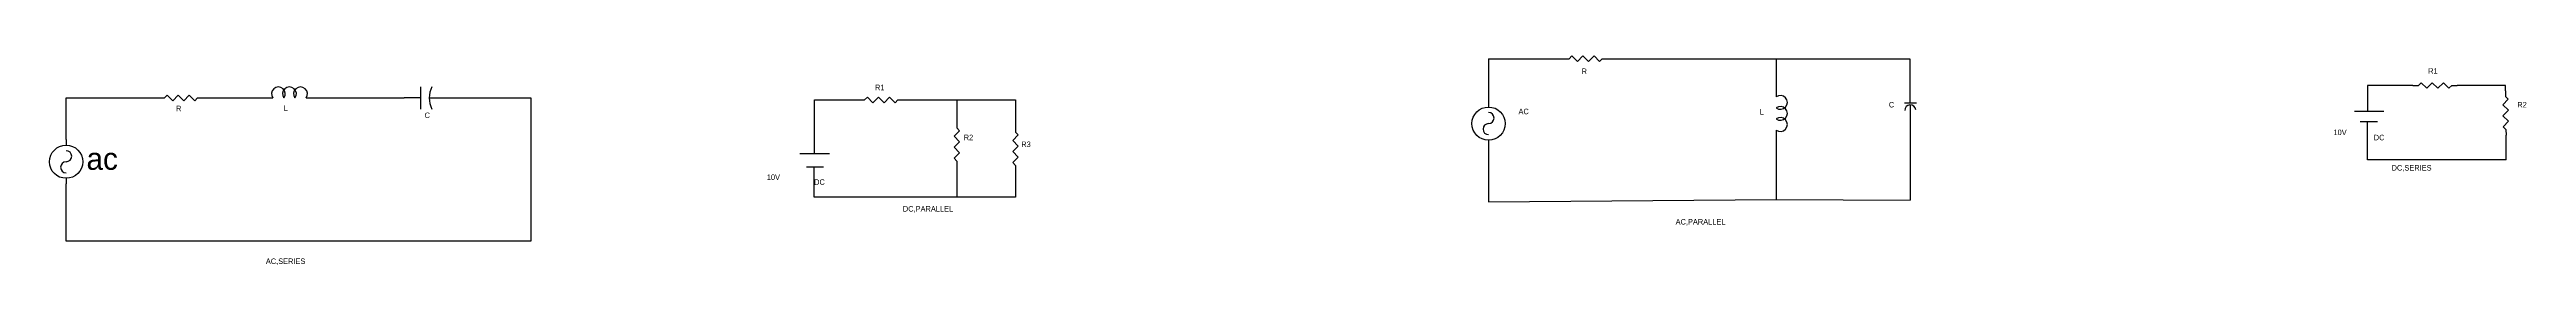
# Model space of a CAD drawing. Header units: inches. Extents: x 22.3 to 44.7, y 10.6 to 12.5.
import ezdxf

# ---------------------------------------------------------------- set-up
doc = ezdxf.new("R2010")
doc.units = ezdxf.units.IN
doc.header["$MEASUREMENT"] = 0

# ---------------------------------------------------------------- blocks, each defined once
blk = doc.blocks.new('Resistor')
at = {"color": 7}
blk.add_lwpolyline([(0, 0), (0.05, 0), (0.075, 0.025), (0.125, -0.025), (0.175, 0.025), (0.225, -0.025), (0.275, 0.025), (0.325, -0.025), (0.35, 0), (0.4, 0)], dxfattribs=at)
blk = doc.blocks.new('Generator - AC')
at = {"color": 7}
for p, q in [((0, 0), (0.05, 0)), ((0.35, 0), (0.4, 0))]:
    blk.add_line(p, q, dxfattribs=at)
blk.add_circle((0.2, 0), 0.15, dxfattribs=at)
for centre, start, end in [((0.15, 0), 0, 180), ((0.25, 0), 180, 0)]:
    blk.add_arc(centre, 0.05, start, end, dxfattribs=at)
blk = doc.blocks.new('Inductor')
at = {"color": 7}
for p, q in [((0, 0), (0.05, 0)), ((0.35, 0), (0.4, 0))]:
    blk.add_line(p, q, dxfattribs=at)
for centre in [(0.1, 0.0375), (0.2, 0.0375), (0.3, 0.0375)]:
    blk.add_arc(centre, 0.0625, 323.1301, 216.8699, dxfattribs=at)
blk = doc.blocks.new('Capacitor')
at = {"color": 7}
for p, q in [((0.15, 0), (0, 0)), ((0.15, -0.1), (0.15, 0.1)), ((0.225, 0), (0.4, 0))]:
    blk.add_line(p, q, dxfattribs=at)
blk.add_arc((0.4375, 0), 0.2125, 151.9275, 208.0725, dxfattribs=at)

msp = doc.modelspace()

# ---------------------------------------------------------------- linework, layer by layer
for p, q in [((35.319, 12.466), (35.995, 12.466)), ((35.319, 12.466), (35.319, 12.054)), ((36.395, 12.466), (37.912, 12.466)), ((37.912, 12.466), (37.912, 12.173)), ((37.912, 12.466), (39.119, 12.466)), ((39.119, 12.466), (39.119, 12.119)), ((22.491, 11.734), (22.491, 12.111)), ((22.491, 12.111), (23.327, 12.111)), ((23.727, 12.111), (24.305, 12.111)), ((24.705, 12.111), (25.54, 12.111)), ((25.94, 12.111), (26.683, 12.111)), ((26.683, 12.111), (26.683, 10.815)), ((29.241, 11.61), (29.241, 12.093)), ((29.241, 12.093), (29.642, 12.093)), ((30.042, 12.093), (30.524, 12.093)), ((30.524, 12.093), (30.524, 11.89)), ((30.524, 12.093), (31.053, 12.093)), ((31.053, 12.093), (31.053, 11.851)), ((39.07, 12.066), (39.177, 12.066)), ((39.119, 12.119), (39.119, 12.066)), ((43.655, 12.224), (43.245, 12.224)), ((43.245, 12.224), (43.245, 11.996)), ((44.489, 12.224), (44.055, 12.224)), ((44.489, 12.175), (44.489, 12.224)), ((39.122, 12.05), (39.122, 11.185)), ((43.128, 11.992), (43.394, 11.992)), ((43.179, 11.897), (43.335, 11.897)), ((43.245, 11.801), (43.245, 11.893)), ((35.319, 11.679), (35.319, 11.172)), ((37.914, 11.771), (37.914, 11.484)), ((43.245, 11.552), (43.245, 11.801)), ((44.495, 11.552), (44.495, 11.775)), ((29.107, 11.61), (29.374, 11.61)), ((29.167, 11.489), (29.32, 11.489)), ((29.237, 11.215), (29.237, 11.482)), ((30.524, 11.49), (30.524, 11.215)), ((31.053, 11.451), (31.053, 11.215)), ((37.914, 11.484), (37.914, 11.193)), ((44.495, 11.552), (43.245, 11.552)), ((22.492, 10.815), (22.491, 11.334)), ((31.053, 11.215), (29.237, 11.215)), ((35.319, 11.172), (37.914, 11.193)), ((37.914, 11.193), (39.122, 11.185)), ((26.683, 10.815), (22.492, 10.815))]:
    msp.add_line(p, q)
msp.add_arc((39.122, 12), 0.0495, 3.9372, 183.9372)

# ---------------------------------------------------------------- block references
for name, p in [('Resistor', (35.995, 12.466)), ('Resistor', (23.327, 12.111)), ('Inductor', (24.305, 12.111)), ('Capacitor', (25.54, 12.111)), ('Resistor', (29.642, 12.093)), ('Resistor', (43.655, 12.224))]:
    msp.add_blockref(name, p)
for name, p, rotation in [('Generator - AC', (35.319, 12.079), 270), ('Inductor', (37.914, 12.171), 270), ('Resistor', (44.489, 12.175), 270.8557412835141), ('Resistor', (30.524, 11.89), 270), ('Resistor', (31.053, 11.851), 270), ('Generator - AC', (22.491, 11.734), 270)]:
    msp.add_blockref(name, p, dxfattribs=dict(rotation=rotation))

# ---------------------------------------------------------------- texts
at = {"attachment_point": 1}
for s, insert, char_height, width in [('\\PR', (36.158, 12.461), 0.05, 0.00545), ('R1', (43.793, 12.38), 0.05, 0.00473), ('R1', (29.786, 12.231), 0.05, 0.01942), ('C', (38.929, 12.075), 0.05, 0.01532), ('R2', (44.597, 12.075), 0.05, 0.01418), ('R', (23.482, 12.041), 0.05, 0.04231), ('L', (24.454, 12.044), 0.05, 0.02173), ('AC', (35.589, 12.014), 0.05, 0.00766), ('L', (37.765, 12.01), 0.05, 0.04597), ('ac', (22.675, 11.661), 0.2, 0.01191), ('R2', (30.586, 11.779), 0.05, 0.00242), ('R3', (31.105, 11.717), 0.05, 0.00242), ('10V', (42.939, 11.825), 0.05, 0.00473), ('DC ', (29.237, 11.375), 0.05, 0.05803), ('DC,PARALLEL', (30.037, 11.133), 0.05, 0.05367), ('AC,PARALLEL', (37.006, 11.016), 0.05, 0.02299), ('AC,SERIES ', (24.292, 10.659), 0.05, 0.00397)]:
    msp.add_mtext(s, dxfattribs=dict(at, insert=insert, char_height=char_height, width=width))
at = {"char_height": 0.05, "attachment_point": 1}
for s, insert in [('C', (25.724, 11.979)), ('DC', (43.302, 11.778)), ('10V', (28.81, 11.419)), ('DC,SERIES', (43.463, 11.504))]:
    msp.add_mtext(s, dxfattribs=dict(at, insert=insert))

doc.saveas('drawing.dxf')
